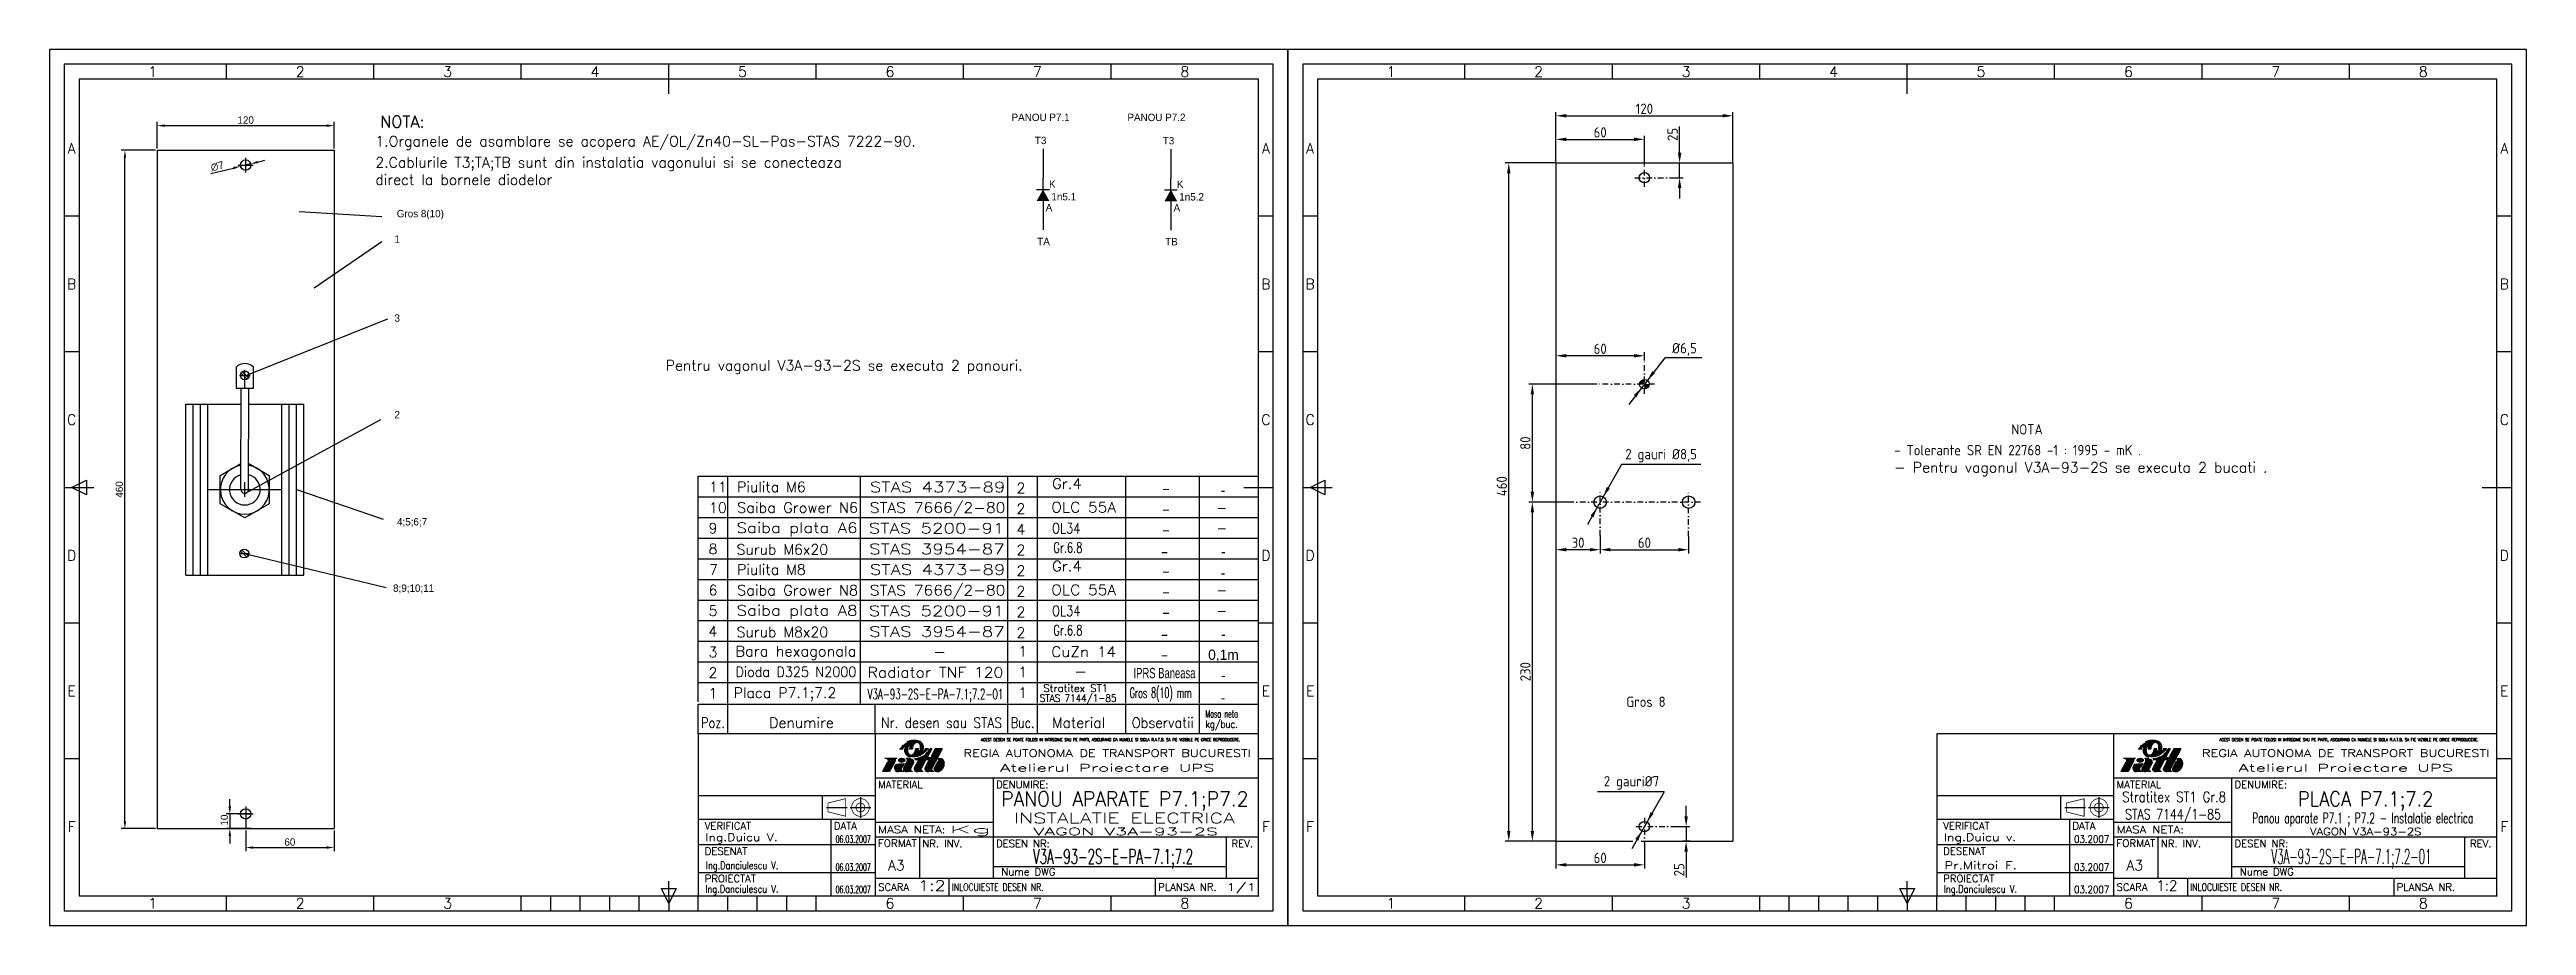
# Model space of a CAD drawing. Header units: millimetres. Extents: x 8 to 848, y 9 to 306.
import ezdxf
from ezdxf.enums import TextEntityAlignment as Align

# ---------------------------------------------------------------- set-up
doc = ezdxf.new("R2010")
doc.units = ezdxf.units.MM
doc.linetypes.add('DASHDOT', pattern=[25.4, 12.7, -6.35, 0, -6.35])
doc.linetypes.add('DASHDOT2', pattern=[12.7, 6.35, -3.175, 0, -3.175])
for name, color, linetype in [('COTE', 1, 'DASHDOT2'), ('LIN_GR', 3, 'Continuous'), ('LIN_SUB', 7, 'Continuous')]:
    doc.layers.add(name, color=color, linetype=linetype)
doc.styles.add('ISO', font='SIMPLEX.shx')
doc.styles.add('ISOCP', font='SIMPLEX.SHX')
doc.styles.add('ISOCPR', font='isocp.shx')
doc.styles.add('ROMANC', font='romanc')
doc.dimstyles.new('ISO-25', dxfattribs={"dimtxt": 2.5, "dimasz": 2.5, "dimexe": 1.25, "dimexo": 0.625, "dimtad": 1, "dimtxsty": 'Standard', "dimcen": 2.5, "dimadec": 0, "dimazin": 0, "dimtfac": 1, "dimtmove": 0, "dimatfit": 3, "dimfxl": 1, "dimarcsym": 0})

msp = doc.modelspace()

# ---------------------------------------------------------------- texts
at = {"color": 2}
for s, p in [('PANOU P7.1', (334.4697, 281.693)), ('PANOU P7.2', (373.7572, 281.6753)), ('T3', (342.3893, 273.8637)), ('T3', (385.7498, 273.7972)), ('K', (347.191, 259.0623)), ('K', (390.5515, 258.9959)), ('A', (346.0527, 251.0756)), ('1n5.1', (347.9987, 254.8084)), ('A', (389.4132, 251.0092)), ('1n5.2', (391.3592, 254.742)), ('TA', (343.1906, 239.5963)), ('TB', (386.5511, 239.5299))]:
    msp.add_text(s, height=2.5, dxfattribs=at).set_placement(p)
at = {"color": 1}
for s, p in [('Gros 8(10)', (125.9825, 249.0539)), ('1', (125.2012, 240.428)), ('3', (125.2012, 213.6349)), ('2', (125.2012, 180.8877)), ('4;5;6;7', (126.0652, 144.5525)), ('8;9;10;11', (124.7241, 122.042)), ('60', (87.8603, 35.975))]:
    msp.add_text(s, height=2.5, dxfattribs=at).set_placement(p)
at = {"color": 2, "style": 'ISOCPR'}
for s, p in [('- Tolerante SR EN 22768 -1 : 1995 - mK .', (633.8113, 168.3408)), ('Gros 8', (542.9426, 83.0263))]:
    msp.add_text(s, height=3.5, dxfattribs=at).set_placement(p)
at = {"color": 50}
for s, width, p, p2 in [('    -    ', 0.666667, (376.3375, 155.3831), (397.3375, 155.3831)), ('    -    ', 0.666667, (376.3375, 148.3831), (397.3375, 148.3831)), ('    -    ', 0.666667, (376.3375, 141.3831), (397.3375, 141.3831)), ('    -    ', 0.666667, (375.8372, 133.9722), (396.8372, 133.9722)), ('    -    ', 0.666667, (376.3375, 127.3831), (397.3375, 127.3831)), ('    -    ', 0.666667, (376.3375, 120.3831), (397.3375, 120.3831)), ('    -    ', 0.666667, (376.3375, 113.3831), (397.3375, 113.3831)), ('    -    ', 0.666667, (375.8372, 105.9722), (396.8372, 105.9722)), ('IPRS Baneasa', 0.529412, (375.8372, 92.7621), (396.8372, 92.7621)), ('    -    ', 0.666667, (375.8372, 98.9722), (396.8372, 98.9722))]:
    msp.add_text(s, height=3.5, dxfattribs=dict(at, width=width)).set_placement(p, p2, align=Align.FIT)
for s, p in [('-', (406.2089, 154.7535)), ('-', (406.3372, 133.9722)), ('-', (406.2089, 126.7535)), ('0,1m', (406.3372, 98.9722)), ('-', (406.3372, 105.9722)), ('-', (406.3372, 91.9722)), ('-', (406.2089, 84.4015))]:
    msp.add_text(s, height=3.5, dxfattribs=at).set_placement(p, align=Align.CENTER)
at = {"color": 1}
msp.add_text('10', height=2.5, rotation=90, dxfattribs=at).set_placement((68.7406, 42.8076))
at = {"color": 1, "char_height": 3.5, "attachment_point": 5, "style": 'ISOCPR'}
for s, insert in [('%%c6,5', (562.6597, 204.2621)), ('2 gauri %%c8,5', (554.777, 168.2103)), ('2 gauri%%c7', (544.7119, 57.2935))]:
    msp.add_mtext(s, dxfattribs=dict(at, insert=insert))
at = {"layer": 'COTE', "color": 6, "style": 'ISOCPR'}
msp.add_text('NOTA', height=3.5, dxfattribs=at).set_placement((673.4896, 175.393))
at = {"layer": 'LIN_GR', "color": 3, "style": 'ISOCP'}
for s, height, p in [('NOTA:', 4, (120.3274, 279.4393)), ('11', 3.5, (231.8862, 155.84)), ('10', 3.5, (231.8862, 148.84)), ('7', 3.5, (231.8862, 127.84))]:
    msp.add_text(s, height=height, dxfattribs=at).set_placement(p)
for s, p in [('9', (233.2216, 141.88)), ('8', (233.2216, 134.88)), ('6', (233.2216, 120.88)), ('5', (233.2216, 113.88)), ('4', (233.2216, 106.88)), ('3', (233.2216, 99.88)), ('2', (233.2216, 92.88)), ('1', (233.2216, 85.88))]:
    msp.add_text(s, height=3.5, dxfattribs=at).set_placement(p, align=Align.CENTER)
at = {"layer": 'LIN_SUB', "color": 2, "style": 'ISOCP'}
for s, p in [('1.Organele de asamblare se acopera AE/OL/Zn40-SL-Pas-STAS 7222-90.', (118.713, 273.1026)), ('2.Cablurile T3;TA;TB sunt din instalatia vagonului si se conecteaza', (118.713, 265.9217)), ('direct la bornele diodelor', (118.713, 260.0465)), ('Pentru vagonul V3A-93-2S se executa 2 panouri.', (217.1589, 197.0817)), ('- Pentru vagonul V3A-93-2S se executa 2 bucati .', (633.7954, 162.4926))]:
    msp.add_text(s, height=3.5, dxfattribs=at).set_placement(p)
at = {"layer": 'LIN_SUB', "color": 50, "style": 'ISOCP'}
for s, width, p, p2 in [('Gr.4', 1.018148, (348.227, 157.0109), (358.2388, 157.0109)), ('Saiba Grower N6', 0.931818, (241.399, 148.8424), (282.399, 148.8424)), ('STAS 7666/2-80', 0.982206, (286.399, 148.8424), (332.399, 148.8424)), ('STAS 4373-89', 1.159664, (286.399, 155.8424), (332.399, 155.8424)), ('OLC 55A', 0.977778, (347.9305, 148.9739), (369.9305, 148.9739)), ('Saiba plata A6', 1.037975, (241.227, 142.0143), (282.227, 142.0143)), ('STAS 5200-91', 1.2, (286.055, 141.8424), (332.055, 141.8424)), ('OL34', 0.778865, (348.227, 141.8488), (357.833, 141.8488)), ('STAS 3954-87', 1.154812, (286.1763, 134.825), (332.1763, 134.825)), ('Gr.6.8', 0.668788, (348.6718, 135.2839), (358.4807, 135.2839)), ('STAS 4373-89', 1.159664, (286.399, 127.8424), (332.399, 127.8424)), ('Gr.4', 1.018148, (348.227, 129.0109), (358.2388, 129.0109)), ('Saiba plata A8', 1.033613, (241.227, 114.0143), (282.227, 114.0143)), ('Saiba Grower N8', 0.928302, (241.399, 120.8424), (282.399, 120.8424)), ('STAS 7666/2-80', 0.982206, (286.399, 120.8424), (332.399, 120.8424)), ('OLC 55A', 0.977778, (347.9305, 120.9739), (369.9305, 120.9739)), ('STAS 5200-91', 1.2, (286.055, 113.8424), (332.055, 113.8424)), ('STAS 3954-87', 1.154812, (286.1763, 106.825), (332.1763, 106.825)), ('OL34', 0.778865, (348.227, 113.8488), (357.833, 113.8488)), ('Gr.6.8', 0.668788, (348.6718, 107.2839), (358.4807, 107.2839)), ('   -   ', 0.942857, (298.7223, 99.9251), (320.7223, 99.9251)), ('CuZn 14', 1.023256, (347.9305, 99.9739), (369.9305, 99.9739)), ('Radiator TNF 120', 0.992806, (285.6652, 93.0037), (331.6652, 93.0037)), ('   -   ', 0.942857, (346.5363, 93.2764), (368.5363, 93.2764)), ('V3A-93-2S-E-PA-7.1;7.2-01', 0.557576, (285.6652, 85.6517), (331.6652, 85.6517)), ('Gros 8(10) mm', 0.516393, (374.5576, 86.0822), (395.5576, 86.0822))]:
    msp.add_text(s, height=3.5, dxfattribs=dict(at, width=width)).set_placement(p, p2, align=Align.FIT)
for s, p in [('Piulita M6', (241.399, 155.8661)), ('2', (336.1463, 155.4744)), ('2', (336.1463, 148.4744)), ('4', (336.1463, 141.4744)), ('Surub M6x20', (241.227, 134.6705)), ('2', (336.1463, 134.4744)), ('Piulita M8', (241.399, 127.8661)), ('2', (336.1463, 127.4744)), ('2', (336.1463, 120.4744)), ('Surub M8x20', (241.227, 106.6705)), ('2', (336.1463, 113.4744)), ('2', (336.1463, 106.4744)), ('Placa P7.1;7.2', (240.2216, 86.08))]:
    msp.add_text(s, height=3.5, dxfattribs=at).set_placement(p)
at = {"layer": 'LIN_SUB', "color": 2, "style": 'ISOCP', "width": 0.942857}
for p in [(405.7598, 148.8632), (405.7598, 141.8632), (405.7598, 120.8632), (405.7598, 113.8632)]:
    msp.add_text('-', height=3.5, dxfattribs=at).set_placement(p, align=Align.CENTER)
at = {"layer": 'LIN_SUB', "color": 2, "style": 'ISOCP'}
for s, height, width, p, p2 in [('Bara hexagonala', 3.5, 0.946154, (240.8372, 100.1756), (281.8372, 100.1756)), ('Dioda D325 N2000', 3.5, 0.817276, (240.8372, 93.1756), (281.8372, 93.1756)), ('STAS 7144/1-85', 2.5, 0.8, (344.0438, 84.7613), (370.0438, 84.7613)), ('Stratitex ST1', 2.5, 0.928643, (345.2216, 88.1133), (367.2216, 88.1133)), ('Poz.', 3.5, 0.813559, (229.2216, 75.928), (237.2216, 75.928)), ('Nr. desen sau STAS', 3.5, 0.763975, (290.2216, 75.928), (331.2216, 75.928)), ('Buc.', 3.5, 0.8, (334.2216, 75.928), (342.2216, 75.928)), ('Material', 3.5, 0.93913, (348.2216, 75.928), (366.2216, 75.928)), ('Observatii', 3.5, 0.851351, (375.2216, 75.928), (396.2216, 75.928)), ('Masa neta', 2.5, 0.573913, (400.2216, 79.428), (411.2216, 79.428)), ('kg/buc.', 2.5, 0.796552, (400.2216, 75.928), (411.2216, 75.928))]:
    msp.add_text(s, height=height, dxfattribs=dict(at, width=width)).set_placement(p, p2, align=Align.FIT)
at = {"layer": 'LIN_SUB', "color": 50, "style": 'ISOCP'}
for p in [(338.2216, 100.08), (338.2216, 93.08), (338.2216, 86.08)]:
    msp.add_text('1', height=3.5, dxfattribs=at).set_placement(p, align=Align.CENTER)
at = {"layer": 'LIN_SUB', "color": 2, "style": 'ISOCP'}
msp.add_text('Denumire', height=3.5, dxfattribs=at).set_placement((263.2216, 75.928), align=Align.CENTER)

# ---------------------------------------------------------------- blocks, each defined once
blk = doc.blocks.new('a3')
at = {"color": 70}
for p, q in [((-360, 287), (-360, 292)), ((-310, 287), (-310, 292)), ((-260, 287), (-260, 292)), ((-210, 282), (-210, 292)), ((-160, 287), (-160, 292)), ((-110, 287), (-110, 292)), ((-60, 287), (-60, 292)), ((-410, 240.5), (-415, 240.5)), ((-5, 240.5), (-10, 240.5)), ((-410, 194.5), (-415, 194.5)), ((-5, 194.5), (-10, 194.5)), ((-415, 148.5), (-405, 148.5)), ((-412.5, 148.5), (-407.5, 151)), ((-407.5, 146), (-412.5, 148.5)), ((-407.5, 151), (-407.5, 146)), ((-15, 148.5), (-5, 148.5)), ((-410, 102.5), (-415, 102.5)), ((-5, 102.5), (-10, 102.5)), ((-410, 56.5), (-415, 56.5)), ((-5, 56.5), (-10, 56.5)), ((-360, 5), (-360, 10)), ((-310, 5), (-310, 10)), ((-260, 5), (-260, 10)), ((-250, 5), (-250, 10)), ((-240, 5), (-240, 10)), ((-230, 5), (-230, 10)), ((-220, 5), (-220, 10)), ((-212.5, 12.5), (-207.5, 12.5)), ((-210, 7.5), (-212.5, 12.5)), ((-210, 10), (-210, 15)), ((-207.5, 12.5), (-210, 7.5)), ((-210, 10), (-210, 5)), ((-200, 5), (-200, 10)), ((-190, 5), (-190, 10)), ((-180, 5), (-180, 10)), ((-170, 5), (-170, 10)), ((-160, 5), (-160, 10)), ((-110, 5), (-110, 10)), ((-60, 5), (-60, 10)), ((-260, 5), (-160, 5))]:
    blk.add_line(p, q, dxfattribs=at)
at = {"color": 240}
for points in [[(0, 297), (-420, 297), (-420, 0), (0, 0)], [(-5, 292), (-415, 292), (-415, 5), (-5, 5)]]:
    blk.add_lwpolyline(points, close=True, dxfattribs=at)
at = {"color": 70}
blk.add_lwpolyline([(-10, 287), (-410, 287), (-410, 10), (-10, 10)], close=True, dxfattribs=at)
at = {"color": 50}
for s, style, p in [('1', 'ISOCP', (-385, 289.5)), ('2', 'ISO', (-335, 289.5)), ('3', 'ISO', (-285, 289.5)), ('4', 'ISO', (-235, 289.5)), ('5', 'ISO', (-185, 289.5)), ('6', 'ISO', (-135, 289.5)), ('7', 'ISO', (-85, 289.5)), ('8', 'ISO', (-35, 289.5)), ('A', 'ISO', (-412.5, 263.5)), ('A', 'ISO', (-7.5, 263.5)), ('B', 'ISO', (-412.5, 217.5)), ('B', 'ISO', (-7.5, 217.5)), ('C', 'ISO', (-412.5, 171.5)), ('C', 'ISO', (-7.5, 171.5)), ('D', 'ISO', (-412.5, 125.5)), ('D', 'ISO', (-7.5, 125.5)), ('E', 'ISO', (-412.5, 79.5)), ('E', 'ISO', (-7.5, 79.5)), ('F', 'ISO', (-412.5, 33.5)), ('F', 'ISO', (-7.5, 33.5)), ('1', 'ISOCP', (-385, 7.5)), ('2', 'ISO', (-335, 7.5)), ('3', 'ISO', (-285, 7.5)), ('6', 'ISO', (-135, 7.5)), ('7', 'ISO', (-85, 7.5)), ('8', 'ISO', (-35, 7.5))]:
    blk.add_text(s, height=3.5, dxfattribs=dict(at, style=style)).set_placement(p, align=Align.MIDDLE)
blk = doc.blocks.new('ind3_12')
at = {"color": 70}
for p, q in [((0, 55), (-190, 55)), ((-190, 55), (-190, 0)), ((-130, 55), (-130, 0)), ((-130, 40), (0, 40)), ((-190, 26), (-130, 26))]:
    blk.add_line(p, q, dxfattribs=at)
at = {"color": 40}
for p, q in [((-125.82, 45.38), (-127.54, 42.15)), ((-125.13, 42.15), (-127.54, 42.15)), ((-122.56, 46.63), (-126.68, 46.63)), ((-123.11, 45.94), (-125.13, 42.15)), ((-120.23, 42.15), (-122.21, 42.15)), ((-121.71, 49.9), (-120.46, 49.9)), ((-120.12, 44.91), (-120.81, 43.6)), ((-119.12, 45.67), (-120.36, 43.36)), ((-118.05, 46.63), (-119.46, 46.63)), ((-117.39, 42.15), (-119.15, 42.15)), ((-118.34, 49.9), (-117.36, 49.9)), ((-116.85, 45.42), (-118, 43.26)), ((-117.39, 42.15), (-117.72, 42.33)), ((-115.18, 46.28), (-116.74, 43.36)), ((-116.7, 46.63), (-116.29, 46.65)), ((-116.6, 46.28), (-115.18, 46.28)), ((-115.31, 49.9), (-116.29, 49.9)), ((-116.29, 46.65), (-115.69, 46.73)), ((-115.69, 46.73), (-115.27, 46.82)), ((-113.77, 42.15), (-115.53, 42.15)), ((-115.27, 46.82), (-114.78, 46.97)), ((-114.78, 46.97), (-114.27, 47.24)), ((-112.77, 46.28), (-114.38, 43.26)), ((-113.77, 42.15), (-114.1, 42.33)), ((-111.94, 49.9), (-113.19, 49.9)), ((-111.75, 45.93), (-113.13, 43.36)), ((-112.95, 48.16), (-112.68, 48.4)), ((-112.77, 46.28), (-111.36, 46.28)), ((-112.68, 48.4), (-112.61, 48.47)), ((-110.84, 49.9), (-112.41, 46.97)), ((-112.41, 46.97), (-110.99, 46.97)), ((-110.16, 42.15), (-111.92, 42.15)), ((-111.75, 45.93), (-111.15, 45.93)), ((-110.84, 49.9), (-111.36, 49.9)), ((-110.99, 46.97), (-111.36, 46.28)), ((-110.41, 47.32), (-111.15, 45.93)), ((-109.64, 49.9), (-111.01, 47.32)), ((-111.01, 47.32), (-110.41, 47.32)), ((-107.23, 49.9), (-110.77, 43.26)), ((-110.16, 42.15), (-110.49, 42.33)), ((-108.74, 45.59), (-109.99, 43.26)), ((-107.23, 49.9), (-109.64, 49.9)), ((-108.78, 46.63), (-108.09, 46.63))]:
    blk.add_line(p, q, dxfattribs=at)
at = {"color": 240}
for p, q in [((-130, 34), (-190, 34)), ((-148, 34), (-148, 26)), ((-90, 40), (-90, 6)), ((-146.5, 30), (-139.5, 30)), ((-145, 26), (-145, 0)), ((-138.5, 30), (-131.5, 30)), ((-135, 33.5), (-135, 26.5)), ((-190, 17.5), (-130, 17.5)), ((-130, 25), (-90, 25)), ((-130, 20), (0, 20)), ((-115, 20), (-115, 6)), ((-11, 20), (-11, 6)), ((-90, 10), (-11, 10)), ((-190, 8), (-130, 8)), ((-130, 6), (0, 6)), ((-105, 6), (-105, 0)), ((-35, 6), (-35, 0))]:
    blk.add_line(p, q, dxfattribs=at)
at = {"color": 40}
for points in [[(-114.74, 49.9, 0.04888), (-114.64, 50.37, 0.067418), (-114.64, 50.71, 0.012512), (-114.71, 51.12, 0.046313), (-114.74, 51.23, 0.02866), (-114.83, 51.43, 0.04799), (-114.9, 51.53, 0.027533), (-115.01, 51.65, 0.02878), (-115.12, 51.74, 0.020408), (-115.27, 51.85, 0.028785), (-115.38, 51.91, 0.02307), (-115.48, 51.96, 0.025276), (-115.58, 51.99, 0.029587), (-115.69, 52.01, 0.0261), (-115.8, 52.02, 0.034106), (-115.93, 52.02, 0.03305), (-116.05, 52, 0.031407), (-116.17, 51.97, 0.027201), (-116.3, 51.91, 0.027571), (-116.45, 51.82, 0.032433), (-116.58, 51.73, 0.017982), (-116.7, 51.62, 0.025528), (-116.79, 51.53, 0.009898), (-116.89, 51.41, 0.014131), (-116.96, 51.31, 0.005952), (-117.02, 51.22, 0.007874), (-117.06, 51.15, 0.013516), (-117.13, 51.03, 0.012262), (-117.2, 50.9, 0.010996), (-117.25, 50.78, 0.020912), (-117.28, 50.71, 0.006638), (-117.28, 50.69, 0.003922), (-117.3, 50.64, 0.014081), (-117.33, 50.52, 0.011261), (-117.36, 50.37, 0.018498), (-117.36, 50.34, 0.00311), (-117.38, 50.18, 0.039527), (-117.38, 50.07, 0.0256), (-117.36, 49.9)], [(-113.68, 49.9, 0.047001), (-113.61, 50.39, 0.072657), (-113.64, 50.71, 0.024176), (-113.81, 51.3, 0.05712), (-113.92, 51.53, 0.02409), (-114.05, 51.71, 0.014395), (-114.28, 51.99, 0.046768), (-114.45, 52.15, 0.031027), (-114.74, 52.35)], [(-119.97, 49.9, 0.047001), (-120.05, 49.4, 0.072657), (-120.01, 49.08, 0.024176), (-119.84, 48.49, 0.05712), (-119.73, 48.26, 0.02409), (-119.6, 48.09, 0.014395), (-119.38, 47.81, 0.046768), (-119.2, 47.65, 0.031027), (-118.91, 47.44)], [(-118.91, 49.9, 0.04888), (-119.02, 49.43, 0.067418), (-119.01, 49.08, 0.012512), (-118.94, 48.67, 0.046313), (-118.91, 48.56, 0.02866), (-118.82, 48.37, 0.04799), (-118.75, 48.26, 0.027533), (-118.64, 48.15, 0.02878), (-118.53, 48.05, 0.020408), (-118.39, 47.95, 0.028785), (-118.28, 47.88, 0.02307), (-118.17, 47.84, 0.025276), (-118.07, 47.8, 0.029587), (-117.97, 47.78, 0.0261), (-117.85, 47.77, 0.034106), (-117.73, 47.77, 0.03305), (-117.6, 47.79, 0.031407), (-117.48, 47.83, 0.027201), (-117.36, 47.88, 0.027571), (-117.2, 47.97, 0.032433), (-117.07, 48.06, 0.017982), (-116.95, 48.18, 0.025528), (-116.87, 48.26, 0.009898), (-116.76, 48.39, 0.014131), (-116.7, 48.48, 0.005952), (-116.63, 48.57, 0.007874), (-116.59, 48.64, 0.013516), (-116.52, 48.76, 0.012262), (-116.45, 48.9, 0.010996), (-116.4, 49.02, 0.020912), (-116.38, 49.08, 0.006638), (-116.37, 49.11, 0.003922), (-116.35, 49.16, 0.014081), (-116.32, 49.28, 0.011261), (-116.29, 49.42, 0.018498), (-116.29, 49.45, 0.00311), (-116.27, 49.61, 0.039527), (-116.27, 49.73, 0.0256), (-116.29, 49.9)]]:
    blk.add_lwpolyline(points, format="xyb", dxfattribs=at)
at = {"color": 40, "flags": 128}
blk.add_lwpolyline([(-108.71, 42.18, 0.07519), (-108.1, 42.37, 0.103495), (-107.27, 43.01, 0.091904), (-106.74, 43.94, 0.085107), (-106.54, 45.08, 0.085107)], format="xyb", dxfattribs=at)
at = {"color": 240, "const_width": 0.25}
blk.add_lwpolyline([(-146, 31.5), (-140, 33), (-140, 27), (-146, 28.5)], close=True, dxfattribs=at)
blk.add_lwpolyline([(-135, 33, 1), (-135, 27, 1), (-135, 33, 1)], format="xyb", dxfattribs=at)
blk.add_lwpolyline([(-135, 31.5, 1), (-135, 28.5, 1)], format="xyb", close=True, dxfattribs=at)
at = {"color": 40}
for centre, radius, start, end in [((-96.55, 26.7), 34.29, 134.68173, 135.48651), ((-117.71, 49.53), 2.3, 144.00024, 170.76003), ((-117.8, 49.83), 2.74, 113.91101, 122.24004), ((-115.81, 45.34), 7.65, 108.93252, 113.91101), ((-115.07, 49.86), 3.27, 161.79053, 179.28483), ((-117.59, 50.52), 2.17, 96.82108, 108.93252), ((-116.41, 40.67), 12.1, 91.69644, 96.82108), ((-116.61, 47.25), 5.51, 78.6042, 91.69644), ((-116, 50.28), 2.42, 58.80187, 78.6042), ((-122.21, 43.44), 1.29, 94.59794, 270), ((-177.94, 750.15), 707.62, 274.50891, 274.68697), ((-120.23, 42.84), 0.689, 201.87291, 270), ((-119.75, 43.03), 0.689, 151.92751, 234.46154), ((-119.15, 43.87), 1.72, 234.46154, 270), ((-119.73, 46), 0.689, 331.92751, 66.48491), ((-117.66, 49.52), 2.42, 238.80187, 258.6042), ((-117.39, 42.94), 0.689, 151.92751, 241.92751), ((-116.14, 43.03), 0.689, 151.92751, 234.46154), ((-115.53, 43.87), 1.72, 234.46154, 270), ((-118.58, 49.94), 3.27, 341.79053, 359.28483), ((-113.78, 42.94), 0.689, 151.92751, 241.92751), ((-115.94, 50.27), 2.3, 324.00024, 350.76003), ((-112.52, 43.03), 0.689, 151.92751, 234.46154), ((-111.92, 43.87), 1.72, 234.46154, 270), ((-145.94, 81.79), 47.13, 315, 315.97302), ((-113.12, 49.86), 0.893, 316.89809, 318.65661), ((-115.09, 51.98), 4.23, 315.97302, 321.34019), ((-122.28, 57.73), 13.43, 321.34019, 324.35298), ((-110.16, 42.94), 0.689, 151.92751, 241.92751), ((-109.38, 42.94), 0.689, 151.92751, 242.78208), ((-108.99, 43.7), 1.55, 242.78208, 280.2311), ((-108.09, 45.08), 1.55, 0, 90)]:
    blk.add_arc(centre, radius, start, end, dxfattribs=at)
blk.add_point((0, 0))
for points in [[(-121.71, 49.9), (-120.46, 49.9), (-121.21, 50.52), (-120.18, 50.33)], [(-121.21, 50.52), (-120.18, 50.33), (-120.72, 51.03), (-119.93, 50.59)], [(-120.72, 51.03), (-119.93, 50.59), (-120.22, 51.49), (-119.57, 50.88)], [(-120.22, 51.49), (-119.57, 50.88), (-119.6, 51.93), (-118.18, 50.88)], [(-119.84, 50.38), (-118.6, 50.45), (-119.97, 49.9), (-118.91, 49.9)], [(-119.57, 50.88), (-118.18, 50.88), (-119.84, 50.38), (-118.6, 50.45)], [(-119.6, 51.93), (-118.18, 50.88), (-118.87, 52.35), (-118.18, 50.88)], [(-118.87, 52.35), (-118.18, 50.88), (-118.21, 52.6), (-118.18, 50.88)], [(-117.31, 50.61), (-118.27, 50.54), (-117.37, 50.27), (-118.32, 50.22)], [(-117.09, 51.1), (-118.18, 50.88), (-117.31, 50.61), (-118.27, 50.54)], [(-118.21, 52.6), (-118.18, 50.88), (-117.81, 52.68), (-118.18, 50.88)], [(-116.87, 52.76), (-118.18, 50.88), (-116.31, 52.75), (-118.18, 50.88)], [(-117.81, 52.68), (-118.18, 50.88), (-116.87, 52.76), (-118.18, 50.88)], [(-116.08, 51.99), (-116.31, 52.75), (-116.62, 51.7), (-118.18, 50.88)], [(-116.62, 51.7), (-118.18, 50.88), (-117.09, 51.1), (-118.18, 50.88)], [(-115.84, 51.99), (-116.08, 51.99), (-116.32, 51.86)], [(-116.31, 52.75), (-115.41, 52.63), (-115.84, 52.71)], [(-115.54, 51.98), (-115.41, 52.63), (-116.08, 51.99), (-116.31, 52.75)], [(-115.84, 51.99), (-115.54, 51.98), (-115.91, 51.97), (-115.51, 51.96)], [(-115.73, 51.96), (-115.33, 51.85), (-115.51, 51.96)], [(-115.09, 51.72), (-114.87, 52.42), (-115.54, 51.98), (-115.41, 52.63)], [(-115.41, 52.63), (-114.87, 52.42), (-115.11, 52.53)], [(-114.87, 51.48), (-114.18, 51.87), (-115.09, 51.72), (-114.87, 52.42)], [(-114.87, 52.42), (-114.18, 51.87), (-114.48, 52.17)], [(-114.68, 50.99), (-113.86, 51.41), (-114.87, 51.48), (-114.18, 51.87)], [(-114.63, 50.55), (-113.67, 50.85), (-114.68, 50.99), (-113.86, 51.41)], [(-114.65, 50.25), (-113.62, 50.26), (-114.63, 50.55), (-113.67, 50.85)], [(-113.67, 50.85), (-113.62, 50.26), (-113.61, 50.56)], [(-125.82, 45.38), (-123.11, 45.94), (-127.54, 42.15), (-125.13, 42.15)], [(-126.68, 46.63), (-122.56, 46.63), (-126.26, 46.53), (-122.84, 46.34)], [(-126.26, 46.53), (-122.84, 46.34), (-125.96, 46.29), (-123.05, 46.05)], [(-123.05, 46.05), (-125.96, 46.29), (-123.11, 45.94), (-125.77, 45.87)], [(-125.76, 45.63), (-123.11, 45.94), (-125.82, 45.38)], [(-125.77, 45.87), (-123.11, 45.94), (-125.76, 45.63), (-123.11, 45.94)], [(-123.17, 44.3), (-120.81, 43.6), (-123.49, 43.38), (-120.95, 43.16)], [(-123.17, 44.3), (-123.49, 43.38), (-123.29, 44.14), (-123.45, 43.79)], [(-123.49, 43.38), (-120.95, 43.16), (-123.49, 43.38), (-120.87, 42.58)], [(-123.49, 43.38), (-123.1, 42.51), (-123.42, 43), (-123.25, 42.69)], [(-123.49, 43.38), (-120.87, 42.58), (-123.1, 42.51), (-120.62, 42.27)], [(-122.31, 44.73), (-120.12, 44.91), (-123.17, 44.3), (-120.81, 43.6)], [(-122.31, 44.73), (-123.17, 44.3), (-122.7, 44.64), (-123.04, 44.43)], [(-123.1, 42.51), (-122.21, 42.15), (-122.93, 42.37), (-122.61, 42.22)], [(-123.1, 42.51), (-120.62, 42.27), (-122.21, 42.15), (-120.23, 42.15)], [(-122.28, 46.18), (-122.28, 45.84), (-122.31, 46.03)], [(-122.2, 46.34), (-122.22, 45.73), (-122.28, 46.18), (-122.28, 45.84)], [(-122.07, 46.5), (-122.04, 45.53), (-122.2, 46.34), (-122.22, 45.73)], [(-121.94, 46.59), (-121.9, 45.43), (-122.07, 46.5), (-122.04, 45.53)], [(-121.78, 46.68), (-121.71, 45.34), (-121.94, 46.59), (-121.9, 45.43)], [(-121.62, 46.75), (-121.56, 45.28), (-121.78, 46.68), (-121.71, 45.34)], [(-121.46, 46.79), (-121.43, 45.25), (-121.62, 46.75), (-121.56, 45.28)], [(-121.33, 46.82), (-121.31, 45.23), (-121.46, 46.79), (-121.43, 45.25)], [(-121.21, 46.83), (-121.2, 45.22), (-121.33, 46.82), (-121.31, 45.23)], [(-121.21, 46.83), (-121.1, 46.84), (-121.09, 45.21)], [(-121.09, 45.21), (-120.9, 45.21), (-121.21, 46.83), (-121.2, 45.22)], [(-121.1, 46.84), (-120.91, 46.84), (-121.09, 45.21), (-120.9, 45.21)], [(-120.9, 45.21), (-120.91, 46.84), (-120.81, 45.22), (-120.81, 46.83)], [(-120.81, 45.22), (-120.81, 46.83), (-120.68, 45.23), (-120.69, 46.82)], [(-120.68, 45.23), (-120.69, 46.82), (-120.56, 45.25), (-120.55, 46.79)], [(-120.56, 45.25), (-120.55, 46.79), (-120.42, 45.29), (-120.43, 46.76)], [(-120.42, 45.29), (-120.43, 46.76), (-120.27, 45.34), (-120.27, 46.7)], [(-120.42, 42.88), (-120.36, 43.36), (-120.43, 43.1)], [(-120.36, 43.36), (-116.85, 45.42), (-120.42, 42.88), (-118, 43.26)], [(-120.42, 42.88), (-118, 43.26), (-120.15, 42.47), (-118.06, 42.75)], [(-120.15, 42.47), (-120.42, 42.88), (-120.32, 42.64)], [(-119.12, 45.67), (-116.78, 45.9), (-120.36, 43.36), (-116.85, 45.42)], [(-120.27, 45.34), (-120.27, 46.7), (-120.14, 45.41), (-120.13, 46.63)], [(-120.15, 42.47), (-118.06, 42.75), (-119.15, 42.15), (-117.72, 42.33)], [(-119.15, 42.15), (-120.15, 42.47), (-119.72, 42.25)], [(-120.14, 45.41), (-120.13, 46.63), (-119.97, 45.52), (-119.99, 46.54)], [(-119.97, 49.9), (-118.91, 49.9), (-120.05, 49.4), (-119, 49.53)], [(-120.05, 49.4), (-119, 49.53), (-119.94, 48.79), (-119, 49.02)], [(-120.05, 49.4), (-119.94, 48.79), (-120.04, 49.24)], [(-120.04, 49.24), (-119.94, 48.79), (-120.03, 49.13)], [(-119.97, 45.52), (-119.99, 46.54), (-119.84, 45.65), (-119.88, 46.44)], [(-119.94, 48.79), (-119, 49.02), (-119.72, 48.25), (-118.92, 48.6)], [(-119.84, 45.65), (-119.88, 46.44), (-119.74, 45.8), (-119.77, 46.3)], [(-119.74, 45.8), (-119.77, 46.3), (-119.71, 45.9), (-119.72, 46.2)], [(-119.72, 48.25), (-118.92, 48.6), (-119.33, 47.76), (-118.75, 48.27)], [(-119.72, 46.2), (-119.71, 45.9), (-119.7, 46.13), (-119.69, 46.02)], [(-119.46, 46.63), (-118.05, 46.63), (-119.08, 46.21), (-117.05, 46.31)], [(-119.33, 47.76), (-118.75, 48.27), (-118.77, 47.37), (-118.43, 47.98)], [(-119.25, 46.4), (-119.09, 46.04), (-119.08, 46.21)], [(-119.15, 42.15), (-117.72, 42.33), (-117.39, 42.15)], [(-119.08, 46.21), (-117.05, 46.31), (-119.12, 45.67), (-116.78, 45.9)], [(-118.77, 47.37), (-118.43, 47.98), (-118.32, 47.19), (-118.12, 47.82)], [(-117.37, 50.27), (-118.32, 50.22), (-117.36, 49.9), (-118.34, 49.9)], [(-118.32, 47.19), (-118.12, 47.82), (-117.71, 47.07), (-117.72, 47.77)], [(-118.02, 43.03), (-117.9, 42.55), (-118.06, 42.75)], [(-118.05, 46.63), (-117.05, 46.31), (-117.7, 46.59), (-117.41, 46.5)], [(-117.71, 47.07), (-117.72, 47.77), (-117.14, 47.03), (-117.33, 47.9)], [(-117.14, 47.03), (-117.33, 47.9), (-116.45, 47.06), (-117.04, 48.09)], [(-117.05, 46.31), (-116.78, 45.9), (-116.88, 46.12)], [(-116.45, 47.06), (-117.04, 48.09), (-115.94, 47.1), (-116.74, 48.42)], [(-116.78, 45.9), (-116.85, 45.42), (-116.77, 45.67)], [(-116.74, 43.36), (-116.81, 42.88), (-116.82, 43.14)], [(-116.74, 43.36), (-114.38, 43.26), (-116.81, 42.88), (-114.44, 42.75)], [(-116.52, 42.46), (-116.81, 42.88), (-116.71, 42.66)], [(-116.81, 42.88), (-114.44, 42.75), (-116.52, 42.46), (-114.12, 42.34)], [(-116.7, 48.48), (-115.12, 47.31), (-116.74, 48.42)], [(-116.7, 48.48), (-116.7, 48.48), (-116.74, 48.42)], [(-115.94, 47.1), (-116.74, 48.42), (-115.12, 47.31), (-116.74, 48.42)], [(-115.18, 46.28), (-112.77, 46.28), (-116.74, 43.36), (-114.38, 43.26)], [(-116.45, 48.9), (-115.12, 47.31), (-116.7, 48.48)], [(-116.22, 46.66), (-116.7, 46.63), (-116.6, 46.28)], [(-116.6, 46.28), (-111.36, 46.28), (-116.22, 46.66), (-112.41, 46.97)], [(-115.53, 42.15), (-116.54, 42.47), (-116.1, 42.25)], [(-116.52, 42.46), (-114.12, 42.34), (-115.53, 42.15), (-113.77, 42.15)], [(-116.4, 49.03), (-115.48, 48.92), (-116.45, 48.9), (-115.12, 47.31)], [(-116.29, 49.44), (-115.35, 49.44), (-116.4, 49.03), (-115.48, 48.92)], [(-116.29, 49.9), (-115.31, 49.9), (-116.29, 49.44), (-115.35, 49.44)], [(-116.22, 46.66), (-115.25, 46.82), (-115, 46.76)], [(-115.48, 48.92), (-114.09, 48.92), (-115.01, 49.4), (-113.85, 49.33)], [(-115.48, 48.92), (-114.59, 48.13), (-115.12, 47.31)], [(-115.48, 48.92), (-114.09, 48.92), (-114.18, 47.78), (-115.12, 47.31)], [(-115.25, 46.82), (-114.79, 46.97), (-115, 46.76)], [(-115.01, 49.4), (-113.85, 49.33), (-114.75, 49.87), (-113.72, 49.72)], [(-115, 46.76), (-115, 46.76), (-114.79, 46.97), (-114.45, 46.8)], [(-114.35, 47.19), (-112.41, 46.97), (-114.79, 46.97), (-114.45, 46.8)], [(-114.75, 49.87), (-113.72, 49.72), (-114.65, 50.25), (-113.62, 50.26)], [(-114.09, 48.92), (-114.18, 47.78), (-114.59, 48.13)], [(-114.42, 42.94), (-114.29, 42.55), (-114.44, 42.75)], [(-114.36, 43.31), (-114.4, 43.15), (-114.38, 43.26)], [(-113.9, 47.46), (-112.41, 46.97), (-114.35, 47.19), (-112.41, 46.97)], [(-114.09, 48.92), (-113.61, 48.17), (-114.18, 47.78)], [(-113.69, 49.23), (-112.95, 48.75), (-114.09, 48.92), (-113.61, 48.17)], [(-113.49, 47.75), (-113.9, 47.46), (-112.41, 46.97)], [(-113.4, 49.55), (-112.44, 49.28), (-113.69, 49.23), (-112.95, 48.75)], [(-113.03, 48.1), (-112.41, 46.97), (-113.49, 47.75), (-112.41, 46.97)], [(-113.19, 49.9), (-111.94, 49.9), (-113.4, 49.55), (-112.44, 49.28)], [(-113.13, 43.36), (-113.19, 42.89), (-113.2, 43.13)], [(-113.13, 43.36), (-110.77, 43.26), (-113.19, 42.89)], [(-113.19, 42.89), (-110.77, 43.26), (-110.82, 42.72)], [(-112.92, 42.47), (-113.19, 42.89), (-113.1, 42.66)], [(-113.19, 42.89), (-110.82, 42.72), (-112.92, 42.47)], [(-111.75, 45.93), (-111.15, 45.93), (-113.13, 43.36), (-110.77, 43.26)], [(-112.65, 48.42), (-112.41, 46.97), (-113.03, 48.1), (-112.41, 46.97)], [(-112.92, 42.47), (-110.82, 42.72), (-111.92, 42.15)], [(-111.92, 42.15), (-112.92, 42.47), (-112.49, 42.25)], [(-112.22, 48.86), (-112.41, 46.97), (-112.65, 48.42), (-112.41, 46.97)], [(-111.36, 49.9), (-110.84, 49.9), (-111.76, 49.37), (-112.41, 46.97)], [(-111.76, 49.37), (-112.41, 46.97), (-112.22, 48.86), (-112.41, 46.97)], [(-112.41, 46.97), (-110.99, 46.97), (-111.36, 46.28)], [(-110.82, 42.72), (-111.92, 42.15), (-110.49, 42.33)], [(-110.49, 42.33), (-110.16, 42.15), (-111.92, 42.15)], [(-110.41, 47.32), (-107.23, 49.9), (-111.15, 45.93), (-110.73, 43.34)], [(-111.15, 45.93), (-110.77, 43.26), (-110.73, 43.34)], [(-109.64, 49.9), (-107.23, 49.9), (-111.01, 47.32), (-110.41, 47.32)], [(-110.8, 42.98), (-110.66, 42.53), (-110.82, 42.72)], [(-110.73, 43.34), (-110.78, 43.14), (-110.77, 43.26)], [(-109.99, 43.26), (-110.04, 42.73), (-110.07, 42.99)], [(-110.04, 42.73), (-109.99, 43.26), (-109.7, 42.32)], [(-109.7, 42.32), (-110.04, 42.73), (-109.91, 42.5)], [(-109.99, 43.26), (-108.74, 45.59), (-106.74, 43.94)], [(-109.99, 43.26), (-107.27, 43.01), (-106.74, 43.94)], [(-109.99, 43.26), (-108.1, 42.37), (-107.27, 43.01)], [(-109.99, 43.26), (-108.71, 42.18), (-108.1, 42.37)], [(-109.99, 43.26), (-109.7, 42.32), (-108.71, 42.18)], [(-108.71, 42.18), (-109.7, 42.32), (-109.23, 42.17)], [(-109.7, 42.32), (-109.7, 42.32), (-108.71, 42.18)], [(-108.78, 46.63), (-108.43, 46.63), (-108.69, 46.43), (-108.49, 46.44)], [(-108.74, 45.59), (-108.09, 46.63), (-108.66, 45.8)], [(-108.74, 45.59), (-106.98, 46.16), (-108.09, 46.63)], [(-108.74, 45.59), (-106.54, 45.08), (-106.98, 46.16)], [(-108.74, 45.59), (-106.74, 43.94), (-106.54, 45.08)], [(-108.69, 46.43), (-108.49, 46.44), (-108.64, 46.23), (-108.56, 46.21)], [(-108.43, 46.63), (-108.63, 46.02), (-108.09, 46.63), (-108.66, 45.8)], [(-108.66, 45.8), (-108.66, 45.8), (-108.43, 46.63), (-108.63, 46.02)], [(-108.64, 46.23), (-108.56, 46.21), (-108.63, 46.02)], [(-107.27, 43.01), (-108.1, 42.37), (-107.66, 42.64)], [(-108.09, 46.63), (-106.98, 46.16), (-107.61, 46.55), (-107.23, 46.37)], [(-106.74, 43.94), (-107.27, 43.01), (-106.96, 43.45)], [(-106.98, 46.16), (-106.54, 45.08), (-106.83, 45.98), (-106.62, 45.57)], [(-106.54, 45.08), (-106.74, 43.94), (-106.59, 44.51)]]:
    blk.add_solid(points, dxfattribs=at)
at = {"color": 40, "style": 'ISO', "width": 0.77078}
blk.add_text('ACEST DESEN SE POATE FOLOSI IN INTREGIME SAU PE PARTI, ASIGURAND CA NUMELE SI SIGLA R.A.T.B. SA FIE VIZIBILE PE ORICE REPRODUCERE.', height=1, dxfattribs=at).set_placement((-94.13, 52.45), (-6.3, 52.45), align=Align.FIT)
at = {"color": 240}
for s, style, width, p, p2 in [('REGIA AUTONOMA DE TRANSPORT BUCURESTI', 'ROMANC', 1.063101, (-100.04, 47.17), (-2.58, 47.17)), ('Atelierul Proiectare UPS', 'ROMANC', 1.425107, (-87.65, 42.18), (-14.86, 42.18)), ('FORMAT', 'ISO', 0.917397, (-129.11, 16.61), (-115.89, 16.61)), ('MASA NETA:', 'ISO', 1.009422, (-129, 21.25), (-106.17, 21.25)), ('INLOCUIESTE DESEN NR.', 'ISO', 0.687691, (-104, 1.75), (-72.89, 1.75))]:
    blk.add_text(s, height=2.5, dxfattribs=dict(at, style=style, width=width)).set_placement(p, p2, align=Align.FIT)
at = {"color": 240, "style": 'ISO'}
for s, p in [('MATERIAL', (-129, 36.5)), ('DENUMIRE:', (-89, 36.5)), ('VERIFICAT', (-187.81, 22.5)), ('DATA', (-144, 22.5)), ('NR. INV.', (-114, 16.5)), ('DESEN NR:', (-89, 16.5)), ('DESENAT', (-187.81, 13.97)), ('PROIECTAT', (-187.81, 4.66)), ('SCARA', (-129, 1.75)), ('PLANSA NR.', (-34, 1.75))]:
    blk.add_text(s, height=2.5, dxfattribs=at).set_placement(p)
blk.add_text('REV.', height=2.5, dxfattribs=at).set_placement((-5.5, 17.75), align=Align.MIDDLE)
at = {"color": 50, "style": 'ISO'}
for tag, height, width, p, p2 in [('MATERIAL', 3.5, 1.837708, (-127.1, 31.84), (-91.87, 31.84)), ('STAS_MATERIAL', 3.5, 2.784754, (-126.09, 25.95), (-91.75, 25.95)), ('ANSAMBLU', 3.5, 2.48631, (-83.01, 24.67), (-8.01, 24.67)), ('VERIFICAT', 2.5, 0.86708, (-187.61, 18.63), (-163.04, 18.63)), ('DESENAT', 2.5, 1.026691, (-187.39, 9.14), (-162.83, 9.14)), ('PROIECTAT', 2.5, 1.037581, (-187.61, 1.12), (-162.78, 1.12)), ('SCARA', 3.5, 1.565143, (-115.5, 1.75), (-106.11, 1.75))]:
    blk.add_attdef(tag, text='', height=height, dxfattribs=dict(at, width=width)).set_placement(p, p2, align=Align.FIT)
at = {"color": 70, "style": 'ISO'}
for tag, width, p, p2 in [('DENUMIRE_DESEN', 1.844561, (-87.29, 30.44), (-3.41, 30.44)), ('NUMAR_DESEN', 1.112195, (-76.49, 10.87), (-22.2, 10.87))]:
    blk.add_attdef(tag, text='', height=5, dxfattribs=dict(at, width=width)).set_placement(p, p2, align=Align.FIT)
at = {"color": 240, "style": 'ISO'}
for tag, width, p, p2 in [('DATA', 0.588678, (-143.42, 18.04), (-131.51, 18.04)), ('MASA', 3.701178, (-105.03, 21.25), (-90.49, 21.25)), ('SUBANSAMBLU', 3.628523, (-76.35, 20.58), (-13.71, 20.58)), ('DATA', 0.588678, (-143.42, 8.49), (-131.51, 8.49)), ('DATA', 0.588678, (-143.42, 0.97), (-131.51, 0.97)), ('PLANSA', 1.983142, (-10.91, 1.75), (-0.76, 1.75))]:
    blk.add_attdef(tag, text='', height=2.5, dxfattribs=dict(at, width=width)).set_placement(p, p2, align=Align.FIT)
at = {"color": 50, "style": 'ISO'}
blk.add_attdef('FORMAT', text='', height=3.5, dxfattribs=at).set_placement((-122.83, 8.67), align=Align.CENTER)
at = {"color": 240, "style": 'ISO'}
blk.add_attdef('NUME_DWG', (-87.2, 6.95), '', height=2.5, dxfattribs=at)
blk = doc.blocks.new('*D7')
at = {"color": 0, "lineweight": -2, "transparency": 16777216}
for p, q in [((44.74, 272.39), (44.74, 281.37)), ((47.24, 280.12), (102.24, 280.12)), ((104.74, 272.39), (104.74, 281.37))]:
    blk.add_line(p, q, dxfattribs=at)
at = {"color": 0, "transparency": 16777216}
for points in [[(47.24, 280.54), (47.24, 279.71), (44.74, 280.12)], [(102.24, 280.54), (102.24, 279.71), (104.74, 280.12)]]:
    blk.add_solid(points, dxfattribs=at)
at = {"layer": 'Defpoints', "color": 0, "transparency": 16777216}
for p in [(104.74, 280.12), (44.74, 271.77), (104.74, 271.77)]:
    blk.add_point(p, dxfattribs=at)
at = {"color": 0, "transparency": 16777216, "insert": (74.74, 282), "char_height": 2.5, "attachment_point": 5}
blk.add_mtext('120', dxfattribs=at)
blk = doc.blocks.new('*D8')
at = {"color": 0, "lineweight": -2, "transparency": 16777216}
for p, q in [((44.11, 271.77), (32.55, 271.77)), ((33.8, 44.27), (33.8, 269.27)), ((44.11, 41.77), (32.55, 41.77))]:
    blk.add_line(p, q, dxfattribs=at)
at = {"color": 0, "transparency": 16777216}
for points in [[(33.38, 269.27), (34.21, 269.27), (33.8, 271.77)], [(33.38, 44.27), (34.21, 44.27), (33.8, 41.77)]]:
    blk.add_solid(points, dxfattribs=at)
at = {"layer": 'Defpoints', "color": 0, "transparency": 16777216}
for p in [(33.8, 271.77), (44.74, 271.77), (44.74, 41.77)]:
    blk.add_point(p, dxfattribs=at)
at = {"color": 0, "transparency": 16777216, "insert": (31.92, 156.77), "char_height": 2.5, "attachment_point": 5, "rotation": 90}
blk.add_mtext('460', dxfattribs=at)
blk = doc.blocks.new('*D9')
at = {"color": 0, "lineweight": -2, "transparency": 16777216}
for p, q in [((62.92, 263.88), (70.61, 265.76)), ((76.44, 267.18), (73.04, 266.35)), ((78.86, 267.77), (81.29, 268.37))]:
    blk.add_line(p, q, dxfattribs=at)
at = {"color": 0, "transparency": 16777216}
for points in [[(70.51, 266.16), (70.71, 265.35), (73.04, 266.35)], [(78.77, 268.18), (78.96, 267.37), (76.44, 267.18)]]:
    blk.add_solid(points, dxfattribs=at)
at = {"layer": 'Defpoints', "color": 0, "transparency": 16777216}
for p in [(73.04, 266.35), (76.44, 267.18)]:
    blk.add_point(p, dxfattribs=at)
at = {"color": 0, "transparency": 16777216, "insert": (65.1, 266.34), "char_height": 2.5, "attachment_point": 5, "rotation": 13.72544}
blk.add_mtext('∅7', dxfattribs=at)
blk = doc.blocks.new('*D10')
at = {"layer": 'COTE', "color": 1, "linetype": 'Continuous', "transparency": 16777216}
for p, q in [((561.03, 270.97), (561.03, 279.81)), ((558.14, 262.47), (562.28, 262.47)), ((560.91, 267.47), (562.28, 267.47)), ((561.03, 262.47), (561.03, 267.47)), ((561.03, 258.97), (561.03, 255.47))]:
    blk.add_line(p, q, dxfattribs=at)
for points in [[(560.45, 270.97), (561.62, 270.97), (561.03, 267.47)], [(560.45, 258.97), (561.62, 258.97), (561.03, 262.47)]]:
    blk.add_solid(points, dxfattribs=at)
at = {"layer": 'Defpoints', "color": 0, "linetype": 'Continuous', "transparency": 16777216}
for p in [(558.14, 262.47), (560.91, 267.47), (561.03, 267.47)]:
    blk.add_point(p, dxfattribs=at)
at = {"layer": 'COTE', "color": 1, "linetype": 'Continuous', "transparency": 16777216, "insert": (558.66, 277.14), "char_height": 3.5, "attachment_point": 5, "rotation": 90, "style": 'ISOCPR'}
blk.add_mtext('25', dxfattribs=at)
blk = doc.blocks.new('*D11')
at = {"layer": 'COTE', "color": 1, "linetype": 'Continuous', "transparency": 16777216}
for p, q in [((519.09, 267.47), (519.09, 276.72)), ((522.59, 275.47), (545.59, 275.47)), ((549.09, 266.56), (549.09, 276.72))]:
    blk.add_line(p, q, dxfattribs=at)
for points in [[(522.59, 276.06), (522.59, 274.89), (519.09, 275.47)], [(545.59, 276.06), (545.59, 274.89), (549.09, 275.47)]]:
    blk.add_solid(points, dxfattribs=at)
at = {"layer": 'Defpoints', "color": 0, "linetype": 'Continuous', "transparency": 16777216}
for p in [(549.09, 275.47), (519.09, 267.47), (549.09, 266.56)]:
    blk.add_point(p, dxfattribs=at)
at = {"layer": 'COTE', "color": 1, "linetype": 'Continuous', "transparency": 16777216, "insert": (534.09, 277.85), "char_height": 3.5, "attachment_point": 5, "style": 'ISOCPR'}
blk.add_mtext('60', dxfattribs=at)
blk = doc.blocks.new('*D12')
at = {"layer": 'COTE', "color": 1, "linetype": 'Continuous', "transparency": 16777216}
for p, q in [((519.09, 267.47), (519.09, 284.72)), ((522.59, 283.47), (575.59, 283.47)), ((579.09, 267.47), (579.09, 284.72))]:
    blk.add_line(p, q, dxfattribs=at)
for points in [[(522.59, 284.06), (522.59, 282.89), (519.09, 283.47)], [(575.59, 284.06), (575.59, 282.89), (579.09, 283.47)]]:
    blk.add_solid(points, dxfattribs=at)
at = {"layer": 'Defpoints', "color": 0, "linetype": 'Continuous', "transparency": 16777216}
for p in [(579.09, 283.47), (519.09, 267.47), (579.09, 267.47)]:
    blk.add_point(p, dxfattribs=at)
at = {"layer": 'COTE', "color": 1, "linetype": 'Continuous', "transparency": 16777216, "insert": (549.09, 285.85), "char_height": 3.5, "attachment_point": 5, "style": 'ISOCPR'}
blk.add_mtext('120', dxfattribs=at)
blk = doc.blocks.new('*D13')
at = {"layer": 'COTE', "color": 1, "linetype": 'Continuous', "transparency": 16777216}
for p, q in [((522.99, 152.47), (509.84, 152.47)), ((511.09, 40.97), (511.09, 148.97)), ((519.09, 37.47), (509.84, 37.47))]:
    blk.add_line(p, q, dxfattribs=at)
for points in [[(510.51, 148.97), (511.67, 148.97), (511.09, 152.47)], [(510.51, 40.97), (511.67, 40.97), (511.09, 37.47)]]:
    blk.add_solid(points, dxfattribs=at)
at = {"layer": 'Defpoints', "color": 0, "linetype": 'Continuous', "transparency": 16777216}
for p in [(511.09, 152.47), (522.99, 152.47), (519.09, 37.47)]:
    blk.add_point(p, dxfattribs=at)
at = {"layer": 'COTE', "color": 1, "linetype": 'Continuous', "transparency": 16777216, "insert": (508.72, 94.97), "char_height": 3.5, "attachment_point": 5, "rotation": 90, "style": 'ISOCPR'}
blk.add_mtext('230', dxfattribs=at)
blk = doc.blocks.new('*D14')
at = {"layer": 'COTE', "color": 1, "linetype": 'Continuous', "transparency": 16777216}
for p, q in [((519.09, 267.47), (501.84, 267.47)), ((503.09, 40.97), (503.09, 263.97)), ((519.09, 37.47), (501.84, 37.47))]:
    blk.add_line(p, q, dxfattribs=at)
for points in [[(502.51, 263.97), (503.67, 263.97), (503.09, 267.47)], [(502.51, 40.97), (503.67, 40.97), (503.09, 37.47)]]:
    blk.add_solid(points, dxfattribs=at)
at = {"layer": 'Defpoints', "color": 0, "linetype": 'Continuous', "transparency": 16777216}
for p in [(503.09, 267.47), (519.09, 267.47), (519.09, 37.47)]:
    blk.add_point(p, dxfattribs=at)
at = {"layer": 'COTE', "color": 1, "linetype": 'Continuous', "transparency": 16777216, "insert": (500.72, 157.87), "char_height": 3.5, "attachment_point": 5, "rotation": 90, "style": 'ISOCPR'}
blk.add_mtext('460', dxfattribs=at)
blk = doc.blocks.new('*D15')
at = {"layer": 'COTE', "color": 1, "linetype": 'Continuous', "transparency": 16777216}
for p, q in [((559.4, 42.47), (564.49, 42.47)), ((563.24, 45.97), (563.24, 49.47)), ((563.24, 42.47), (563.24, 37.47)), ((564.57, 37.47), (561.99, 37.47)), ((563.24, 33.97), (563.24, 25.14))]:
    blk.add_line(p, q, dxfattribs=at)
for points in [[(562.66, 45.97), (563.82, 45.97), (563.24, 42.47)], [(562.66, 33.97), (563.82, 33.97), (563.24, 37.47)]]:
    blk.add_solid(points, dxfattribs=at)
at = {"layer": 'Defpoints', "color": 0, "linetype": 'Continuous', "transparency": 16777216}
for p in [(559.4, 42.47), (563.24, 37.47), (564.57, 37.47)]:
    blk.add_point(p, dxfattribs=at)
at = {"layer": 'COTE', "color": 1, "linetype": 'Continuous', "transparency": 16777216, "insert": (560.87, 27.81), "char_height": 3.5, "attachment_point": 5, "rotation": 90, "style": 'ISOCPR'}
blk.add_mtext('25', dxfattribs=at)
blk = doc.blocks.new('*D16')
at = {"layer": 'COTE', "color": 1, "linetype": 'Continuous', "transparency": 16777216}
for p, q in [((519.09, 37.47), (519.09, 28.22)), ((549.09, 37.47), (549.09, 28.22)), ((522.59, 29.47), (545.59, 29.47))]:
    blk.add_line(p, q, dxfattribs=at)
for points in [[(522.59, 30.06), (522.59, 28.89), (519.09, 29.47)], [(545.59, 30.06), (545.59, 28.89), (549.09, 29.47)]]:
    blk.add_solid(points, dxfattribs=at)
at = {"layer": 'Defpoints', "color": 0, "linetype": 'Continuous', "transparency": 16777216}
for p in [(519.09, 37.47), (549.09, 37.47), (549.09, 29.47)]:
    blk.add_point(p, dxfattribs=at)
at = {"layer": 'COTE', "color": 1, "linetype": 'Continuous', "transparency": 16777216, "insert": (534.09, 31.85), "char_height": 3.5, "attachment_point": 5, "style": 'ISOCPR'}
blk.add_mtext('60', dxfattribs=at)
blk = doc.blocks.new('*D17')
at = {"layer": 'COTE', "color": 1, "linetype": 'Continuous', "transparency": 16777216}
for p, q in [((533.1, 192.47), (509.84, 192.47)), ((511.09, 155.97), (511.09, 188.97)), ((525.05, 152.47), (509.84, 152.47))]:
    blk.add_line(p, q, dxfattribs=at)
for points in [[(510.51, 188.97), (511.67, 188.97), (511.09, 192.47)], [(510.51, 155.97), (511.67, 155.97), (511.09, 152.47)]]:
    blk.add_solid(points, dxfattribs=at)
at = {"layer": 'Defpoints', "color": 0, "linetype": 'Continuous', "transparency": 16777216}
for p in [(511.09, 192.47), (533.1, 192.47), (525.05, 152.47)]:
    blk.add_point(p, dxfattribs=at)
at = {"layer": 'COTE', "color": 1, "linetype": 'Continuous', "transparency": 16777216, "insert": (508.72, 172.47), "char_height": 3.5, "attachment_point": 5, "rotation": 90, "style": 'ISOCPR'}
blk.add_mtext('80', dxfattribs=at)
blk = doc.blocks.new('*D18')
at = {"layer": 'COTE', "color": 1, "linetype": 'Continuous', "transparency": 16777216}
for p, q in [((534.09, 141.12), (534.09, 135.09)), ((537.59, 136.34), (560.59, 136.34)), ((564.09, 140.88), (564.09, 135.09))]:
    blk.add_line(p, q, dxfattribs=at)
for points in [[(537.59, 136.92), (537.59, 135.75), (534.09, 136.34)], [(560.59, 136.92), (560.59, 135.75), (564.09, 136.34)]]:
    blk.add_solid(points, dxfattribs=at)
at = {"layer": 'Defpoints', "color": 0, "linetype": 'Continuous', "transparency": 16777216}
for p in [(534.09, 141.12), (564.09, 140.88), (564.09, 136.34)]:
    blk.add_point(p, dxfattribs=at)
at = {"layer": 'COTE', "color": 1, "linetype": 'Continuous', "transparency": 16777216, "insert": (549.09, 138.71), "char_height": 3.5, "attachment_point": 5, "style": 'ISOCPR'}
blk.add_mtext('60', dxfattribs=at)
blk = doc.blocks.new('*D19')
at = {"layer": 'COTE', "color": 1, "linetype": 'Continuous', "transparency": 16777216}
for p, q in [((519.09, 137.78), (519.09, 135.09)), ((530.59, 136.34), (522.59, 136.34)), ((534.09, 141.12), (534.09, 135.09))]:
    blk.add_line(p, q, dxfattribs=at)
for points in [[(522.59, 136.92), (522.59, 135.75), (519.09, 136.34)], [(530.59, 136.92), (530.59, 135.75), (534.09, 136.34)]]:
    blk.add_solid(points, dxfattribs=at)
at = {"layer": 'Defpoints', "color": 0, "linetype": 'Continuous', "transparency": 16777216}
for p in [(519.09, 137.78), (519.09, 136.34), (534.09, 141.12)]:
    blk.add_point(p, dxfattribs=at)
at = {"layer": 'COTE', "color": 1, "linetype": 'Continuous', "transparency": 16777216, "insert": (526.59, 138.71), "char_height": 3.5, "attachment_point": 5, "style": 'ISOCPR'}
blk.add_mtext('30', dxfattribs=at)
blk = doc.blocks.new('*D20')
at = {"layer": 'COTE', "color": 1, "linetype": 'Continuous', "transparency": 16777216}
for p, q in [((519.09, 204.78), (519.09, 200.85)), ((545.59, 202.1), (522.59, 202.1)), ((549.09, 200.47), (549.09, 203.35))]:
    blk.add_line(p, q, dxfattribs=at)
for points in [[(522.59, 202.68), (522.59, 201.51), (519.09, 202.1)], [(545.59, 202.68), (545.59, 201.51), (549.09, 202.1)]]:
    blk.add_solid(points, dxfattribs=at)
at = {"layer": 'Defpoints', "color": 0, "linetype": 'Continuous', "transparency": 16777216}
for p in [(519.09, 204.78), (519.09, 202.1), (549.09, 200.47)]:
    blk.add_point(p, dxfattribs=at)
at = {"layer": 'COTE', "color": 1, "linetype": 'Continuous', "transparency": 16777216, "insert": (534.09, 204.47), "char_height": 3.5, "attachment_point": 5, "style": 'ISOCPR'}
blk.add_mtext('60', dxfattribs=at)

# ---------------------------------------------------------------- dimensions: what is measured, and where the dimension line sits
at = {"color": 1}
dim = msp.add_linear_dim(base=(104.7353, 280.1224), p1=(44.7353, 271.7659), p2=(104.7353, 271.7659), dimstyle='ISO-25', override={"dimlfac": 2}, dxfattribs=at)
dim.commit()
dim.dimension.update_dxf_attribs({"geometry": '*D7', "text_midpoint": (74.7353, 281.9974)})
dim = msp.add_linear_dim(base=(33.798, 271.7659), p1=(44.7353, 41.7659), p2=(44.7353, 271.7659), angle=90, dimstyle='ISO-25', override={"dimlfac": 2}, dxfattribs=at)
dim.commit()
dim.dimension.update_dxf_attribs({"geometry": '*D8', "text_midpoint": (31.923, 156.7659)})
dim = msp.add_diameter_dim_2p(p1=(76.4353, 267.1811), p2=(73.0353, 266.3507), dimstyle='ISO-25', override={"dimlfac": 2}, dxfattribs=at)
dim.commit()
dim.dimension.update_dxf_attribs({"geometry": '*D9', "text_midpoint": (65.1022, 266.3432)})
at = {"layer": 'COTE', "color": 1, "linetype": 'Continuous'}
for base, p1, p2, text, picture, middle in [((579.0908, 283.4724), (519.0908, 267.4724), (579.0908, 267.4724), '120', '*D12', (549.0908, 285.8478)), ((549.0908, 275.4724), (519.0908, 267.4724), (549.0908, 266.5644), '60', '*D11', (534.0908, 277.8474)), ((549.0908, 29.4724), (519.0908, 37.4724), (549.0908, 37.4724), '60', '*D16', (534.0908, 31.8474))]:
    dim = msp.add_linear_dim(base=base, p1=p1, p2=p2, text=text, dimstyle='ISO-25', override={"dimtxt": 3.5, "dimasz": 3.5, "dimexo": 0, "dimlfac": 5, "dimtxsty": 'ISOCPR', "dimcen": 3.5, "dimclrd": 1, "dimclre": 1, "dimclrt": 1, "dimlwd": -1, "dimlwe": -1}, dxfattribs=at)
    dim.commit()
    dim.dimension.update_dxf_attribs({"geometry": picture, "text_midpoint": middle})
for base, p1, p2, override, picture, middle in [((561.0323, 267.4724), (558.1376, 262.4724), (560.912, 267.4724), {"dimtxt": 3.5, "dimasz": 3.5, "dimexo": 0, "dimlfac": 5, "dimtxsty": 'ISOCPR', "dimcen": 3.5, "dimclrd": 1, "dimclre": 1, "dimclrt": 1, "dimlwd": -1, "dimlwe": -1}, '*D10', (558.657, 277.1394)), ((511.0908, 192.4724), (525.0547, 152.4724), (533.0953, 192.4724), {"dimtxt": 3.5, "dimasz": 3.5, "dimexo": 0, "dimlfac": 2, "dimtxsty": 'ISOCPR', "dimcen": 3.5, "dimclrd": 1, "dimclre": 1, "dimclrt": 1, "dimlwd": -1, "dimlwe": -1}, '*D17', (508.7158, 172.4724)), ((511.0908, 152.4724), (519.0908, 37.4724), (522.9917, 152.4724), {"dimtxt": 3.5, "dimasz": 3.5, "dimexo": 0, "dimlfac": 2, "dimtxsty": 'ISOCPR', "dimcen": 3.5, "dimclrd": 1, "dimclre": 1, "dimclrt": 1, "dimlwd": -1, "dimlwe": -1}, '*D13', (508.7155, 94.9724)), ((563.2404, 37.4724), (559.4036, 42.4724), (564.5666, 37.4724), {"dimtxt": 3.5, "dimasz": 3.5, "dimexo": 0, "dimlfac": 5, "dimtxsty": 'ISOCPR', "dimcen": 3.5, "dimclrd": 1, "dimclre": 1, "dimclrt": 1, "dimlwd": -1, "dimlwe": -1}, '*D15', (560.8651, 27.8055))]:
    dim = msp.add_linear_dim(base=base, p1=p1, p2=p2, angle=90, dimstyle='ISO-25', override=override, dxfattribs=at)
    dim.commit()
    dim.dimension.update_dxf_attribs({"geometry": picture, "text_midpoint": middle})
dim = msp.add_linear_dim(base=(503.0908, 267.4724), p1=(519.0908, 37.4724), p2=(519.0908, 267.4724), angle=90, text='460', dimstyle='ISO-25', override={"dimtxt": 3.5, "dimasz": 3.5, "dimexo": 0, "dimlfac": 5, "dimtxsty": 'ISOCPR', "dimcen": 3.5, "dimclrd": 1, "dimclre": 1, "dimclrt": 1, "dimlwd": -1, "dimlwe": -1}, dxfattribs=at)
dim.commit()
dim.dimension.update_dxf_attribs({"geometry": '*D14', "text_midpoint": (503.0908, 157.8741), "dimtype": 160})
for base, p1, p2, picture, middle in [((519.0908, 202.0974), (549.0908, 200.4739), (519.0908, 204.7806), '*D20', (534.0908, 204.4724)), ((519.0908, 136.3382), (534.0908, 141.1155), (519.0908, 137.7776), '*D19', (526.5908, 138.7132)), ((564.0908, 136.3382), (534.0908, 141.1155), (564.0908, 140.8793), '*D18', (549.0908, 138.7132))]:
    dim = msp.add_linear_dim(base=base, p1=p1, p2=p2, dimstyle='ISO-25', override={"dimtxt": 3.5, "dimasz": 3.5, "dimexo": 0, "dimlfac": 2, "dimtxsty": 'ISOCPR', "dimcen": 3.5, "dimclrd": 1, "dimclre": 1, "dimclrt": 1, "dimlwd": -1, "dimlwe": -1}, dxfattribs=at)
    dim.commit()
    dim.dimension.update_dxf_attribs({"geometry": picture, "text_midpoint": middle})

# ---------------------------------------------------------------- hatches: boundary and pattern name
at = {"layer": 'COTE', "linetype": 'Continuous'}
h = msp.add_hatch(color=2, dxfattribs=at)
h.paths.add_polyline_path([(549.0908, 194.0974, 0.41421356), (547.4658, 192.4724), (549.0908, 192.4724)])
h.paths.add_polyline_path([(550.7158, 192.4724), (549.0908, 192.4724), (549.0908, 190.8474, 0.41421356)])

# ---------------------------------------------------------------- linework, layer by layer
at = {"color": 1}
for p, q in [((74.7353, 264.2659), (74.7353, 269.2659)), ((72.2353, 266.7659), (77.2353, 266.7659)), ((92.8508, 251.0601), (120.9446, 249.359)), ((97.9588, 225.1176), (120.9446, 240.8533)), ((74.2111, 195.2076), (122.9716, 214.6684)), ((555.9916, 201.4089), (543.7759, 185.5896)), ((568.5223, 201.4089), (555.9916, 201.4089)), ((74.4452, 155.4053), (120.5189, 180.4624)), ((541.3308, 165.1905), (529.7887, 144.9151)), ((568.2204, 165.1905), (541.3308, 165.1905)), ((71.9452, 156.7104), (76.9452, 156.7104)), ((74.4452, 154.2104), (74.4452, 159.2104)), ((91.9452, 156.7104), (121.3829, 146.6789)), ((74.2913, 135.0347), (122.4151, 123.5359)), ((69.3656, 49.2659), (69.3656, 51.7659)), ((555.797, 54.2738), (533.1476, 54.2738)), ((555.797, 54.2738), (544.7767, 34.9151)), ((76.6103, 46.7659), (68.1156, 46.7659)), ((69.3656, 46.7659), (69.3656, 41.7659)), ((72.2353, 46.7659), (77.2353, 46.7659)), ((74.7353, 49.2659), (74.7353, 41.7659)), ((69.3656, 39.2659), (69.3656, 36.7659)), ((74.7353, 41.1409), (74.7353, 34.1)), ((77.2353, 35.35), (102.2353, 35.35)), ((104.7353, 41.1409), (104.7353, 34.1))]:
    msp.add_line(p, q, dxfattribs=at)
at = {"color": 2}
for p, q in [((345.1368, 272.2562), (345.1368, 262.4225)), ((388.4974, 272.1898), (388.4974, 262.3561)), ((345.1368, 258.299), (345.1368, 262.4225)), ((388.4974, 258.2325), (388.4974, 262.3561)), ((345.1368, 254.6254), (345.1368, 244.7917)), ((388.4974, 254.559), (388.4974, 244.7253)), ((71.5032, 198.2846), (71.5032, 191.0584)), ((72.6516, 195.4366), (76.2245, 195.4366)), ((75.2516, 194.1764), (73.1706, 196.2388)), ((75.6864, 194.6049), (73.6168, 196.6918)), ((74.4452, 191.0584), (74.4452, 197.2219)), ((77.3729, 191.0584), (77.3729, 198.2846)), ((54.4452, 127.7104), (54.4452, 185.7104)), ((54.4452, 185.7104), (73.1574, 185.7104)), ((56.9452, 127.7104), (56.9452, 185.7104)), ((59.4452, 127.7104), (59.4452, 185.7104)), ((61.9452, 127.7104), (61.9452, 185.7104)), ((71.5032, 191.0584), (77.3729, 191.0584)), ((73.1409, 156.7553), (73.1604, 191.0584)), ((75.7496, 156.6654), (75.7691, 191.0584)), ((75.766, 185.7104), (94.4452, 185.7104)), ((86.9452, 127.7104), (86.9452, 185.7104)), ((89.4452, 127.7104), (89.4452, 185.7104)), ((91.9452, 127.7104), (91.9452, 185.7104)), ((94.4452, 127.7104), (94.4452, 185.7104)), ((94.4452, 127.7104), (94.4452, 185.7104)), ((61.9452, 156.7104), (86.9452, 156.7104)), ((72.5048, 135.0347), (76.0777, 135.0347)), ((75.1048, 133.7744), (73.0238, 135.8369)), ((75.5396, 134.203), (73.47, 136.2899)), ((54.4452, 127.7104), (94.4452, 127.7104)), ((76.6103, 41.7659), (68.1156, 41.7659))]:
    msp.add_line(p, q, dxfattribs=at)
at = {"color": 7}
for p, q in [((519.0908, 267.4724), (519.0908, 37.4724)), ((519.0908, 267.4724), (579.0908, 267.4724)), ((579.0908, 267.4724), (579.0908, 37.4724)), ((519.0908, 37.4724), (545.117, 37.4724)), ((548.0043, 37.4724), (579.0908, 37.4724))]:
    msp.add_line(p, q, dxfattribs=at)
at = {"color": 1, "linetype": 'DASHDOT', "ltscale": 0.15}
for p, q in [((545.8661, 262.4724), (558.1376, 262.4724)), ((549.0908, 259.3515), (549.0908, 266.5644)), ((549.0908, 189.2055), (549.0908, 200.4739)), ((552.4636, 192.4724), (533.0953, 192.4724)), ((568.1684, 152.4724), (522.9917, 152.4724)), ((534.0908, 141.1155), (534.0908, 156.1006)), ((564.0908, 140.8793), (564.0908, 156.1006)), ((546.2862, 42.4724), (559.4036, 42.4724)), ((549.0908, 45.4159), (549.0908, 37.4724))]:
    msp.add_line(p, q, dxfattribs=at)
at = {"color": 240}
for p, q in [((228.2216, 161.28), (418.3318, 161.28)), ((228.2216, 154.28), (418.3318, 154.28)), ((228.2216, 147.28), (418.3318, 147.28)), ((228.2216, 140.28), (418.3318, 140.28)), ((228.2216, 133.28), (418.3318, 133.28)), ((228.2216, 126.28), (418.3318, 126.28)), ((228.2216, 119.28), (418.3318, 119.28)), ((228.2216, 112.28), (418.3318, 112.28)), ((228.2216, 105.28), (418.3318, 105.28)), ((228.2216, 98.28), (418.3318, 98.28)), ((228.2216, 91.28), (418.3318, 91.28))]:
    msp.add_line(p, q, dxfattribs=at)
at = {"color": 2, "const_width": 0.24, "flags": 128}
for points in [[(345.1368, 258.1994), (343.1749, 254.6694), (347.0988, 254.6694)], [(388.4974, 258.1329), (386.5354, 254.603), (390.4593, 254.603)]]:
    msp.add_lwpolyline(points, close=True, dxfattribs=at)
at = {"color": 2, "flags": 128}
for points in [[(342.972, 258.4237), (347.3038, 258.4237)], [(386.3325, 258.3573), (390.6643, 258.3573)]]:
    msp.add_lwpolyline(points, dxfattribs=at)
at = {"color": 2}
msp.add_lwpolyline([(75.7546, 165.5544), (82.7591, 161.5104), (82.7591, 151.9104), (74.4452, 147.1104), (66.1314, 151.9104), (66.1314, 161.5104), (73.1459, 165.5602)], dxfattribs=at)
at = {"color": 70}
for points in [[(228.2216, 84.7083), (228.2216, 161.28)], [(238.2216, 84.28), (238.2216, 161.28)], [(283.2216, 84.28), (283.2216, 161.28)], [(333.2216, 84.28), (333.2216, 161.28)], [(343.2216, 84.28), (343.2216, 161.28)], [(373.2216, 84.28), (373.2216, 161.28)], [(398.2216, 84.28), (398.2216, 161.28)]]:
    msp.add_lwpolyline(points, dxfattribs=at)
at = {"color": 3}
for points in [[(228.2216, 83.928), (418.2216, 83.928)], [(228.2216, 73.928), (228.2216, 83.928)], [(238.2216, 73.928), (238.2216, 83.928)], [(288.2216, 73.928), (288.2216, 83.928)], [(333.2216, 73.928), (333.2216, 83.928)], [(343.2216, 73.928), (343.2216, 83.928)], [(373.2216, 73.928), (373.2216, 83.928)], [(398.2216, 73.928), (398.2216, 83.928)]]:
    msp.add_lwpolyline(points, dxfattribs=at)
at = {"color": 2}
for centre, radius in [((74.7353, 266.7659), 1.75), ((74.4381, 195.4366), 1.5), ((74.2913, 135.0347), 1.5), ((74.7353, 46.7659), 1.75)]:
    msp.add_circle(centre, radius, dxfattribs=at)
at = {"color": 7}
for centre in [(549.0908, 262.4724), (549.0908, 42.4724)]:
    msp.add_circle(centre, 1.75, dxfattribs=at)
at = {"color": 2}
for centre, radius, start, end in [((74.4381, 195.4366), 4.0491, 43.5468692, 136.4531308), ((74.4452, 156.7104), 8.3138, 98.9936468, 80.9411894), ((74.4452, 156.7104), 5.1998, 104.4946854, 75.4401509), ((74.4452, 156.7104), 1.3051, 178.0267879, 1.9080484)]:
    msp.add_arc(centre, radius, start, end, dxfattribs=at)
for points in [[(345.1276, 258.206), (347.0527, 254.6882), (343.2263, 254.6644)], [(388.4881, 258.1396), (390.4132, 254.6218), (386.5868, 254.598)]]:
    msp.add_solid(points, dxfattribs=at)
at = {"color": 1}
for points in [[(551.7614, 196.8853), (552.6849, 196.1723), (550.084, 193.7586)], [(545.4968, 188.7726), (546.4202, 188.0595), (548.0976, 191.1863)], [(536.3667, 157.6494), (537.3806, 157.0723), (535.1421, 154.3192)], [(530.8011, 147.8726), (531.8149, 147.2954), (533.0395, 150.6257)], [(68.9489, 49.2659), (69.7823, 49.2659), (69.3656, 46.7659)], [(551.1959, 47.3704), (552.2098, 46.7932), (549.9713, 44.0401)], [(68.9489, 39.2659), (69.7823, 39.2659), (69.3656, 41.7659)], [(77.2353, 35.7667), (77.2353, 34.9333), (74.7353, 35.35)], [(102.2353, 35.7667), (102.2353, 34.9333), (104.7353, 35.35)], [(546.0013, 38.2454), (547.0152, 37.6682), (548.2398, 40.9984)]]:
    msp.add_solid(points, dxfattribs=at)
at = {"layer": 'COTE', "color": 7, "linetype": 'Continuous'}
for centre, radius in [((549.0908, 192.4724), 1.625), ((534.0908, 152.4724), 2.125), ((564.0908, 152.4724), 2.125)]:
    msp.add_circle(centre, radius, dxfattribs=at)
at = {"layer": 'LIN_GR', "color": 3}
for p, q in [((44.7353, 271.7659), (104.7353, 271.7659)), ((44.7353, 271.7659), (44.7353, 41.7659)), ((104.7353, 271.7659), (104.7353, 41.7659)), ((44.7353, 41.7659), (104.7353, 41.7659))]:
    msp.add_line(p, q, dxfattribs=at)

# ---------------------------------------------------------------- block references
for p in [(428.2216, 8.928), (848.2216, 8.928)]:
    msp.add_blockref('a3', p)
at = {"color": 1}
ref = msp.add_blockref('ind3_12', (418.2216, 18.928), dxfattribs=at)
ref.add_attrib('DENUMIRE_DESEN', 'PANOU APARATE P7.1;P7.2', dxfattribs={"color": 70, "height": 5, "style": 'ISO', "width": 0.804364}).set_placement((330.9303, 49.3661), (414.814, 49.3661), align=Align.FIT)
ref.add_attrib('ANSAMBLU', 'INSTALATIE ELECTRICA', dxfattribs={"color": 50, "height": 3.5, "style": 'ISO', "width": 1.27485}).set_placement((335.2117, 43.6028), (410.2154, 43.6028), align=Align.FIT)
ref.add_attrib('SUBANSAMBLU', 'VAGON V3A-93-2S', dxfattribs={"color": 240, "height": 2.5, "style": 'ISO', "width": 1.675592}).set_placement((341.8717, 39.5077), (404.5069, 39.5077), align=Align.FIT)
ref.add_attrib('NUMAR_DESEN', 'V3A-93-2S-E-PA-7.1;7.2', dxfattribs={"color": 70, "height": 5, "style": 'ISO', "width": 0.520548}).set_placement((341.7365, 29.8012), (396.0222, 29.8012), align=Align.FIT)
ref.add_attrib('NUME_DWG', 'Nume DWG', (331.0245, 25.8778), dxfattribs={"color": 240, "height": 2.5, "style": 'ISO'})
ref.add_attrib('PLANSA', '1/1', dxfattribs={"color": 240, "height": 2.5, "style": 'ISO', "width": 1.983142}).set_placement((407.3137, 20.678), (417.4655, 20.678), align=Align.FIT)
ref.add_attrib('FORMAT', 'A3', dxfattribs={"color": 50, "height": 3.5, "style": 'ISO'}).set_placement((295.3875, 27.5972), align=Align.CENTER)
ref.add_attrib('SCARA', '1:2', dxfattribs={"color": 50, "height": 3.5, "style": 'ISO', "width": 1.252114}).set_placement((302.7235, 20.678), (312.1144, 20.678), align=Align.FIT)
ref.add_attrib('MASA', 'Kg', dxfattribs={"color": 240, "height": 2.5, "style": 'ISO', "width": 3.701178}).set_placement((313.1868, 40.178), (327.7272, 40.178), align=Align.FIT)
ref.add_attrib('VERIFICAT', 'Ing.Duicu V.', dxfattribs={"color": 50, "height": 2.5, "style": 'ISO', "width": 1.133873}).set_placement((230.6155, 37.5603), (255.1828, 37.5603), align=Align.FIT)
ref.add_attrib('DATA', '06.03.2007', dxfattribs={"color": 240, "height": 2.5, "style": 'ISO', "width": 0.575145}).set_placement((274.8004, 36.9643), (286.7141, 36.9643), align=Align.FIT)
ref.add_attrib('DESENAT', 'Ing.Danciulescu V.', dxfattribs={"color": 50, "height": 2.5, "style": 'ISO', "width": 0.734395}).set_placement((230.8292, 28.063), (255.3964, 28.063), align=Align.FIT)
ref.add_attrib('DATA', '06.03.2007', dxfattribs={"color": 240, "height": 2.5, "style": 'ISO', "width": 0.575145}).set_placement((274.8004, 27.4166), (286.7141, 27.4166), align=Align.FIT)
ref.add_attrib('PROIECTAT', 'Ing.Danciulescu V.', dxfattribs={"color": 50, "height": 2.5, "style": 'ISO', "width": 0.742185}).set_placement((230.6155, 20.0441), (255.4434, 20.0441), align=Align.FIT)
ref.add_attrib('DATA', '06.03.2007', dxfattribs={"color": 240, "height": 2.5, "style": 'ISO', "width": 0.575145}).set_placement((274.8004, 19.8977), (286.7141, 19.8977), align=Align.FIT)
ref = msp.add_blockref('ind3_12', (838.2216, 18.928), dxfattribs=at)
ref.add_attrib('DENUMIRE_DESEN', '      PLACA P7.1;7.2      ', dxfattribs={"color": 70, "height": 5, "style": 'ISO', "width": 0.732456}).set_placement((750.9303, 49.3661), (834.814, 49.3661), align=Align.FIT)
ref.add_attrib('ANSAMBLU', 'Panou aparate P7.1 ; P7.2 - Instalatie electrica', dxfattribs={"color": 50, "height": 3.5, "style": 'ISO', "width": 0.562528}).set_placement((755.2117, 43.6028), (830.2154, 43.6028), align=Align.FIT)
ref.add_attrib('SUBANSAMBLU', '      VAGON V3A-93-2S      ', dxfattribs={"color": 240, "height": 2.5, "style": 'ISO', "width": 0.960102}).set_placement((761.8717, 39.5077), (824.5069, 39.5077), align=Align.FIT)
ref.add_attrib('NUMAR_DESEN', 'V3A-93-2S-E-PA-7.1;7.2-01', dxfattribs={"color": 70, "height": 5, "style": 'ISO', "width": 0.460606}).set_placement((761.7365, 29.8012), (816.0222, 29.8012), align=Align.FIT)
ref.add_attrib('NUME_DWG', 'Nume DWG', (751.0245, 25.8778), dxfattribs={"color": 240, "height": 2.5, "style": 'ISO'})
ref.add_attrib('FORMAT', 'A3', dxfattribs={"color": 50, "height": 3.5, "style": 'ISO'}).set_placement((715.3875, 27.5972), align=Align.CENTER)
ref.add_attrib('SCARA', '1:2 ', dxfattribs={"color": 50, "height": 3.5, "style": 'ISO', "width": 0.804931}).set_placement((722.7235, 20.678), (732.1144, 20.678), align=Align.FIT)
ref.add_attrib('MATERIAL', 'Stratitex ST1 Gr.8', dxfattribs={"color": 50, "height": 3.5, "style": 'ISO', "width": 0.736364}).set_placement((711.1256, 50.7643), (746.3483, 50.7643), align=Align.FIT)
ref.add_attrib('STAS_MATERIAL', 'STAS 7144/1-85 ', dxfattribs={"color": 50, "height": 3.5, "style": 'ISO', "width": 0.691516}).set_placement((712.1284, 44.8786), (746.4737, 44.8786), align=Align.FIT)
ref.add_attrib('VERIFICAT', 'Ing.Duicu v.', dxfattribs={"color": 50, "height": 2.5, "style": 'ISO', "width": 1.159354}).set_placement((650.6155, 37.5603), (675.1828, 37.5603), align=Align.FIT)
ref.add_attrib('DATA', '03.2007', dxfattribs={"color": 240, "height": 2.5, "style": 'ISO', "width": 0.807059}).set_placement((694.8004, 36.9643), (706.7141, 36.9643), align=Align.FIT)
ref.add_attrib('DESENAT', 'Pr.Mitroi F.', dxfattribs={"color": 50, "height": 2.5, "style": 'ISO', "width": 1.221094}).set_placement((650.8292, 28.063), (675.3964, 28.063), align=Align.FIT)
ref.add_attrib('DATA', '03.2007', dxfattribs={"color": 240, "height": 2.5, "style": 'ISO', "width": 0.807059}).set_placement((694.8004, 27.4166), (706.7141, 27.4166), align=Align.FIT)
ref.add_attrib('PROIECTAT', 'Ing.Danciulescu V.', dxfattribs={"color": 50, "height": 2.5, "style": 'ISO', "width": 0.742185}).set_placement((650.6155, 20.0441), (675.4434, 20.0441), align=Align.FIT)
ref.add_attrib('DATA', '03.2007', dxfattribs={"color": 240, "height": 2.5, "style": 'ISO', "width": 0.807059}).set_placement((694.8004, 19.8977), (706.7141, 19.8977), align=Align.FIT)

msp.set_redraw_order([(e.dxf.handle, doc.entitydb.next_handle()) for e in msp.query("TEXT MTEXT ATTDEF DIMENSION ARC_DIMENSION")])  # texts and dimensions are drawn at this point

doc.saveas('drawing.dxf')
